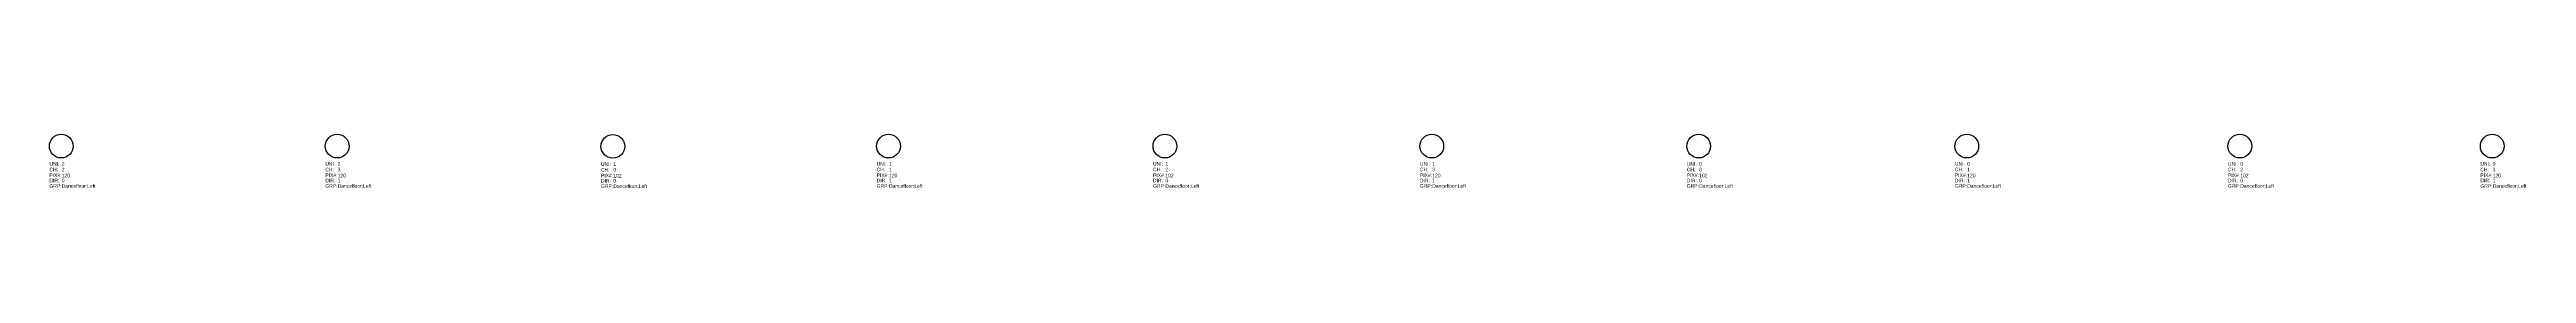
# Model space of a CAD drawing. Header units: millimetres. Extents: x -61 to 30318, y -152 to 16742.
# Drawn here: x 8820 to 19261, y 6634 to 6864 of the extents above; entities that cross this region are included whole.
import ezdxf

# ---------------------------------------------------------------- set-up
doc = ezdxf.new("R2010")
doc.units = ezdxf.units.MM
doc.layers.get('0').update_dxf_attribs({"color": 140})
doc.styles.get("Standard").update_dxf_attribs({"font": 'arial.ttf'})

# ---------------------------------------------------------------- blocks, each defined once
blk = doc.blocks.new('LEDVertical')
at = {"color": 0, "linetype": 'ByBlock', "lineweight": -2}
blk.add_circle((0, 0), 50, dxfattribs=at)
for s, p in [('CH:', (-50, -106)), ('UNI:', (-50, -82)), ('GRP:', (-50, -175)), ('PIX#:', (-50, -130)), ('DIR:', (-50, -152))]:
    blk.add_text(s, height=15, dxfattribs=at).set_placement(p)
for tag, p in [('CHANNEL', (2, -106)), ('UNIVERSE', (2, -82)), ('PIXELCOUNT', (2, -131))]:
    blk.add_attdef(tag, p, '', height=15, dxfattribs=at)
at = {"color": 0}
for tag, p in [('GROUPS', (2, -175)), ('DIRECTION', (2, -152))]:
    blk.add_attdef(tag, p, '', height=15, dxfattribs=at)

msp = doc.modelspace()

# ---------------------------------------------------------------- block references
for p, values in [((8870, 6814), {'UNIVERSE': '2', 'CHANNEL': '2', 'PIXELCOUNT': '120', 'DIRECTION': '0', 'GROUPS': 'Dancefloor;Left'}), ((10033, 6814), {'UNIVERSE': '2', 'CHANNEL': '3', 'PIXELCOUNT': '120', 'DIRECTION': '1', 'GROUPS': 'Dancefloor;Left'}), ((11195, 6813), {'UNIVERSE': '1', 'CHANNEL': '0', 'PIXELCOUNT': '102', 'DIRECTION': '0', 'GROUPS': 'Dancefloor;Left'}), ((12357, 6814), {'UNIVERSE': '1', 'CHANNEL': '1', 'PIXELCOUNT': '120', 'DIRECTION': '1', 'GROUPS': 'Dancefloor;Left'}), ((13522, 6814), {'UNIVERSE': '1', 'CHANNEL': '2', 'PIXELCOUNT': '102', 'DIRECTION': '0', 'GROUPS': 'Dancefloor;Left'}), ((14647, 6814), {'UNIVERSE': '1', 'CHANNEL': '3', 'PIXELCOUNT': '120', 'DIRECTION': '1', 'GROUPS': 'Dancefloor;Left'}), ((15772, 6814), {'UNIVERSE': '0', 'CHANNEL': '0', 'PIXELCOUNT': '102', 'DIRECTION': '0', 'GROUPS': 'Dancefloor;Left'}), ((16902, 6814), {'UNIVERSE': '0', 'CHANNEL': '1', 'PIXELCOUNT': '120', 'DIRECTION': '1', 'GROUPS': 'Dancefloor;Left'}), ((18053, 6814), {'UNIVERSE': '0', 'CHANNEL': '2', 'PIXELCOUNT': '102', 'DIRECTION': '0', 'GROUPS': 'Dancefloor;Left'}), ((19117, 6814), {'UNIVERSE': '0', 'CHANNEL': '3', 'PIXELCOUNT': '120', 'DIRECTION': '1', 'GROUPS': 'Dancefloor;Left'})]:
    msp.add_blockref('LEDVertical', p).add_auto_attribs(values)

doc.saveas('drawing.dxf')
